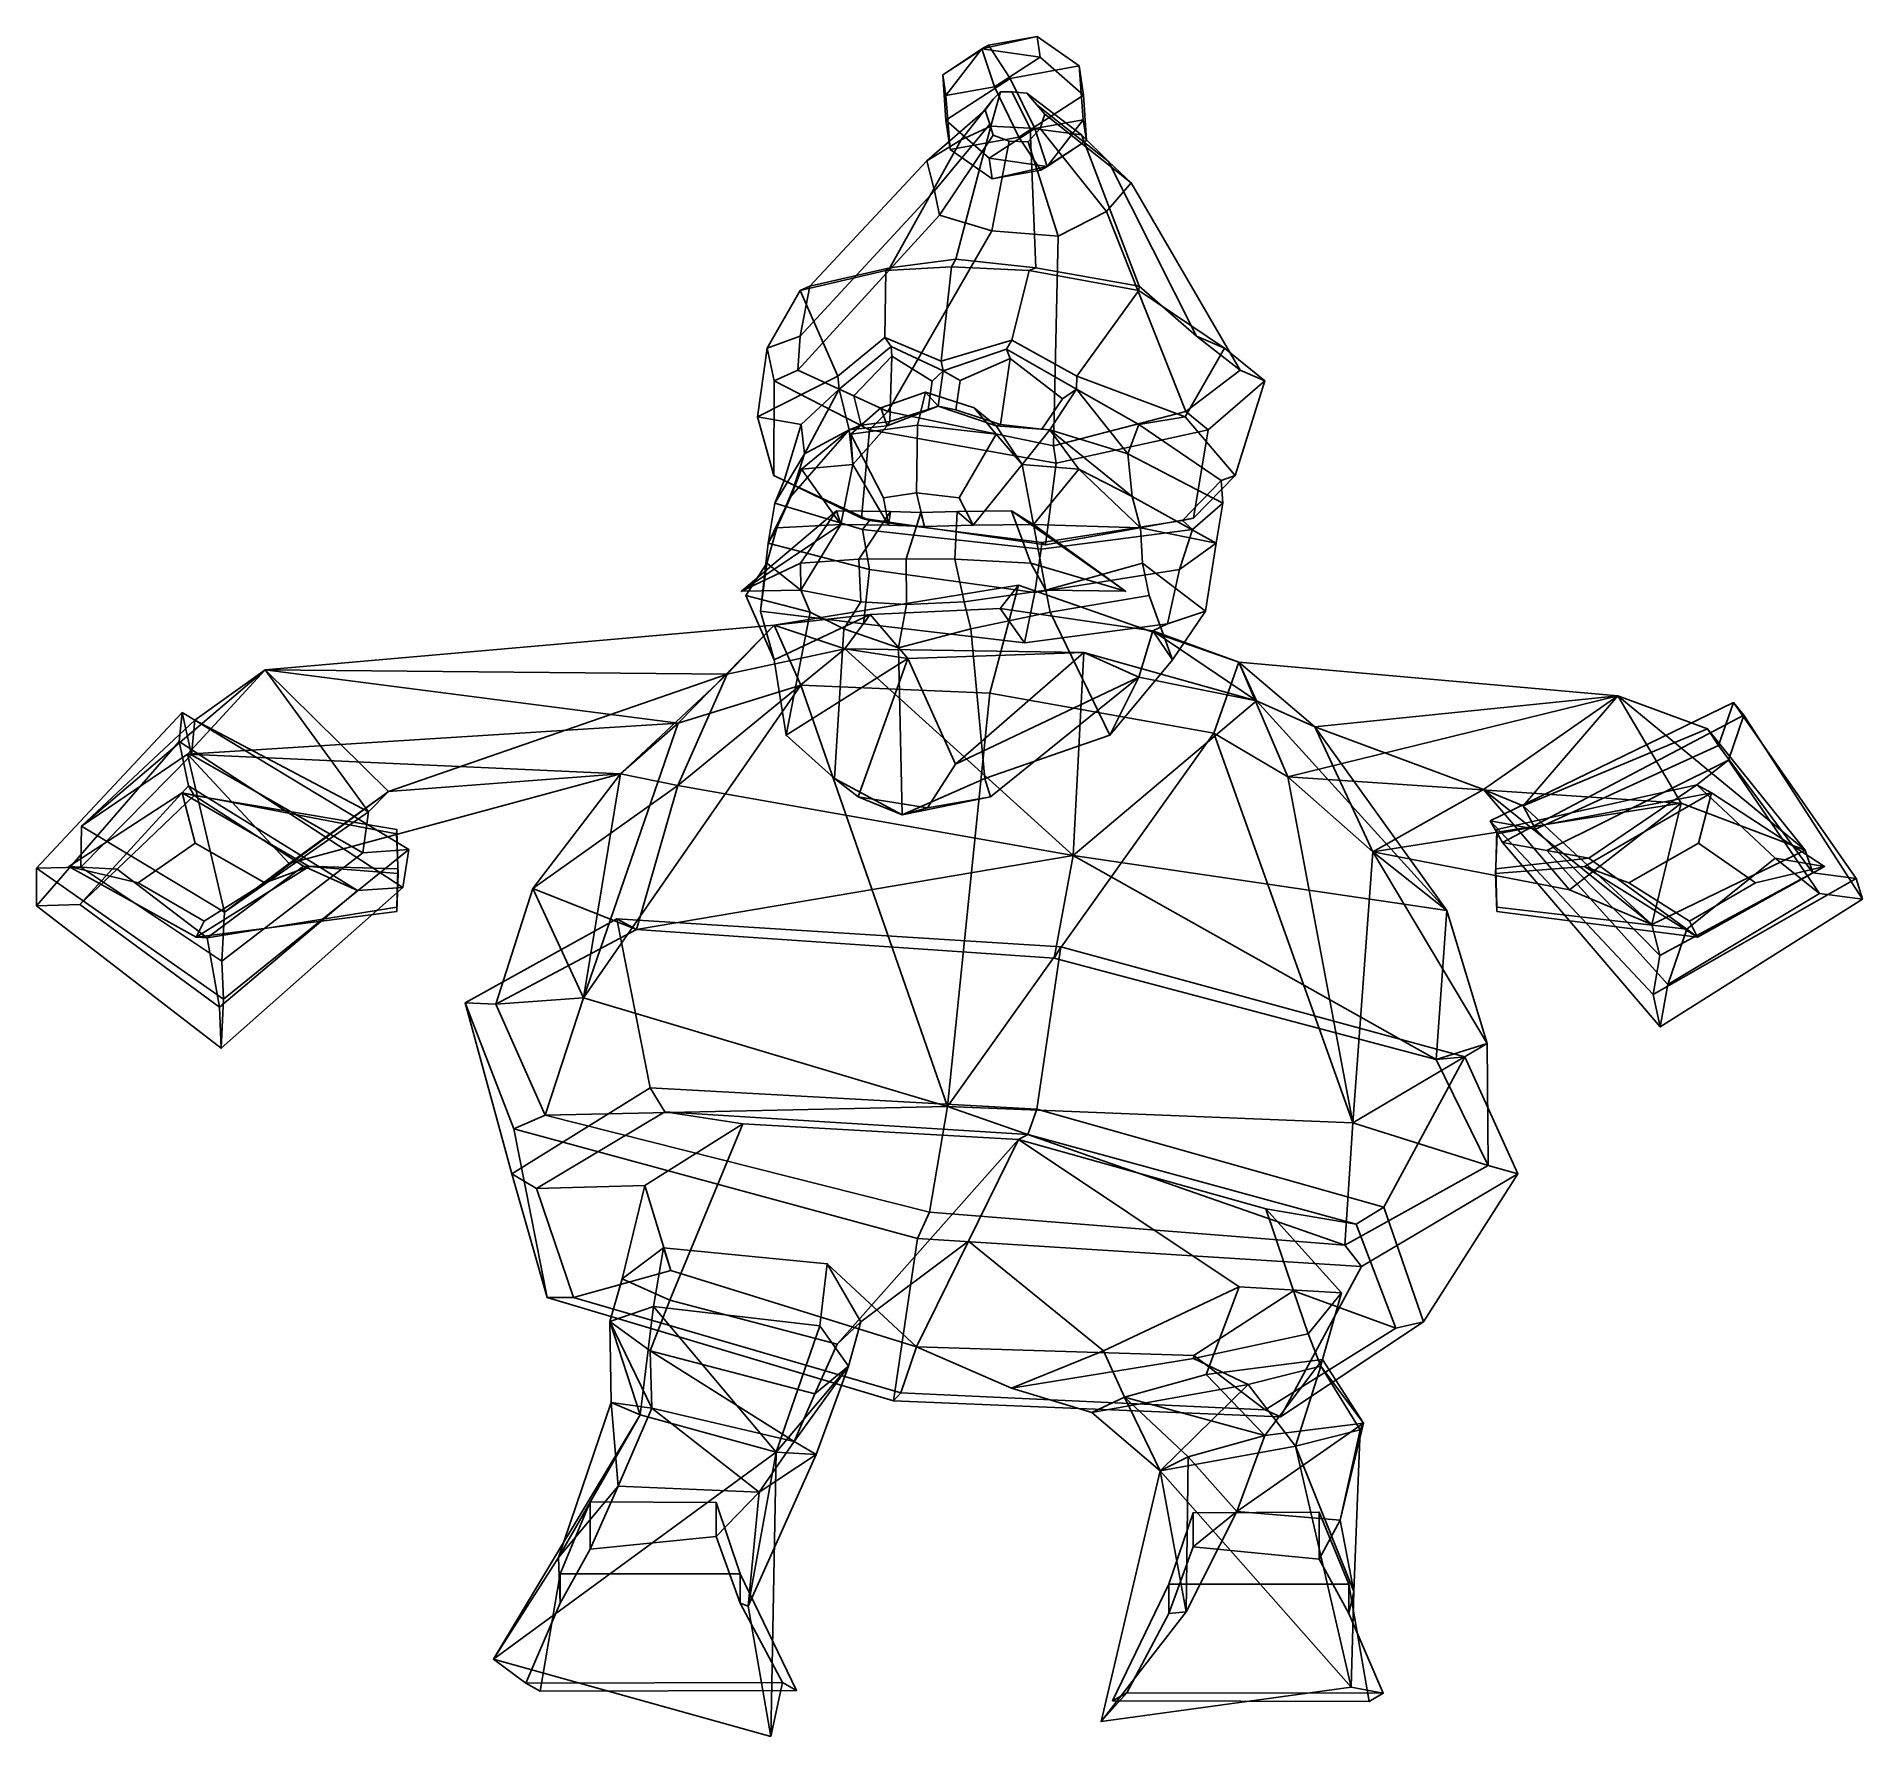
# Model space of a CAD drawing. Extents: x -246 to 247, y -165 to 294.
import ezdxf

# ---------------------------------------------------------------- set-up
doc = ezdxf.new("R2010")
doc.units = 0

msp = doc.modelspace()

# ---------------------------------------------------------------- linework, layer by layer
for p in [(-55.373653, 143.900757, 93.041885), (48.183823, 143.900757, 120.596436)]:
    msp.add_point(p)
for points in [[(9.488733, 290.291443, -33.429375), (11.242436, 291.227417, -49.882233), (-1.059914, 283.260742, -44.545975)], [(-1.059914, 283.260742, -44.545975), (11.242436, 291.227417, -49.882233), (17.13516, 282.297119, -61.428799), (-0.263017, 271.030579, -53.882263)], [(9.488733, 290.291443, -33.429375), (24.374277, 293.599091, -41.131363), (11.242436, 291.227417, -49.882233)], [(25.203732, 288.00415, -27.044352), (24.374277, 293.599091, -41.131363), (9.488733, 290.291443, -33.429375)], [(24.374277, 293.599091, -41.131363), (35.706356, 285.651215, -49.053276), (17.13516, 282.297119, -61.428799), (11.242436, 291.227417, -49.882233)], [(36.879379, 277.738708, -29.131155), (35.706356, 285.651215, -49.053276), (24.374277, 293.599091, -41.131363), (25.203732, 288.00415, -27.044352)], [(-0.230461, 277.665802, -30.458963), (9.488733, 290.291443, -33.429375), (-1.059914, 283.260742, -44.545975)], [(12.901345, 280.037476, -21.708155), (9.488733, 290.291443, -33.429375), (-0.230461, 277.665802, -30.458963)], [(12.901345, 280.037476, -21.708155), (25.203732, 288.00415, -27.044352), (9.488733, 290.291443, -33.429375)], [(19.481211, 266.472198, -21.58465), (36.879379, 277.738708, -29.131155), (25.203732, 288.00415, -27.044352), (12.901345, 280.037476, -21.708155)], [(0.910011, 263.118103, -33.960144), (-0.230461, 277.665802, -30.458963), (-1.059914, 283.260742, -44.545975), (-0.263017, 271.030579, -53.882263)], [(11.412676, 260.765137, -55.969006), (-0.263017, 271.030579, -53.882263), (17.13516, 282.297119, -61.428799), (23.715027, 268.731812, -61.305264)], [(36.846867, 271.103485, -52.554394), (23.715027, 268.731812, -61.305264), (17.13516, 282.297119, -61.428799), (35.706356, 285.651215, -49.053276)], [(36.879379, 277.738708, -29.131155), (37.676315, 265.508545, -38.467384), (36.846867, 271.103485, -52.554394), (35.706356, 285.651215, -49.053276)], [(12.54805, 276.663452, -29.748035), (10.357633, 273.718323, -31.031528), (-5.427906, 260.049744, 17.986834), (3.867002, 265.697601, 25.313313)], [(19.481211, 266.472198, -21.58465), (12.901345, 280.037476, -21.708155), (-0.230461, 277.665802, -30.458963), (0.910011, 263.118103, -33.960144)], [(14.523403, 278.665527, -28.905409), (12.54805, 276.663452, -29.748035), (3.867002, 265.697601, 25.313313), (11.874076, 269.427338, 30.135561)], [(14.523403, 278.665527, -28.905409), (11.874076, 269.427338, 30.135561), (22.531794, 268.831757, 29.263174), (17.585625, 278.71106, -29.071726)], [(17.585625, 278.71106, -29.071726), (22.531794, 268.831757, 29.263174), (36.368599, 267.068115, 26.831854), (21.638391, 278.30365, -29.517054)], [(19.481211, 266.472198, -21.58465), (25.373936, 257.541901, -33.131184), (37.676315, 265.508545, -38.467384), (36.879379, 277.738708, -29.131155)], [(21.638391, 278.30365, -29.517054), (36.368599, 267.068115, 26.831854), (43.642792, 259.871552, 17.332489), (24.257172, 275.135956, -31.203341)], [(10.357633, 273.718323, -31.031528), (11.574681, 269.980865, -32.906002), (-3.347291, 251.981079, 7.388399), (-5.427906, 260.049744, 17.986834)], [(0.910011, 263.118103, -33.960144), (-0.263017, 271.030579, -53.882263), (11.412676, 260.765137, -55.969006), (12.242128, 255.170212, -41.881992)], [(27.127636, 258.477844, -49.583988), (23.715027, 268.731812, -61.305264), (36.846867, 271.103485, -52.554394)], [(24.257172, 275.135956, -31.203341), (43.642792, 259.871552, 17.332489), (49.793224, 254.113968, 9.729734), (26.445908, 272.611786, -32.553326)], [(26.445908, 272.611786, -32.553326), (49.793224, 254.113968, 9.729734), (43.091194, 246.350861, -0.392722), (25.153917, 268.749512, -34.333637)], [(37.676315, 265.508545, -38.467384), (27.127636, 258.477844, -49.583988), (36.846867, 271.103485, -52.554394)], [(2.464035, 233.471176, 82.43029), (11.874076, 269.427338, 30.135561), (3.867002, 265.697601, 25.313313), (-15.379179, 231.161682, 70.198868)], [(11.574681, 269.980865, -32.906002), (12.48009, 266.935059, -34.428276), (-1.95173, 245.425079, -1.220586), (-3.347291, 251.981079, 7.388399)], [(12.48009, 266.935059, -34.428276), (16.796679, 265.352509, -35.45562), (12.126672, 241.151352, -6.945466), (-1.95173, 245.425079, -1.220586)], [(19.481211, 266.472198, -21.58465), (0.910011, 263.118103, -33.960144), (12.242128, 255.170212, -41.881992), (25.373936, 257.541901, -33.131184)], [(2.464035, 233.471176, 82.43029), (24.026455, 231.161682, 80.683907), (22.531794, 268.831757, 29.263174), (11.874076, 269.427338, 30.135561)], [(27.127636, 258.477844, -49.583988), (11.412676, 260.765137, -55.969006), (23.715027, 268.731812, -61.305264)], [(25.153917, 268.749512, -34.333637), (43.091194, 246.350861, -0.392722), (30.093634, 239.696579, -9.007212), (21.994122, 265.21698, -35.840405)], [(51.918953, 226.196289, 75.470978), (36.368599, 267.068115, 26.831854), (22.531794, 268.831757, 29.263174), (24.026455, 231.161682, 80.683907)], [(67.375473, 212.723572, 53.606361), (43.642792, 259.871552, 17.332489), (36.368599, 267.068115, 26.831854), (51.918953, 226.196289, 75.470978)], [(-36.992611, 226.19632, 51.813404), (-15.379179, 231.161682, 70.198868), (3.867002, 265.697601, 25.313313), (-5.427906, 260.049744, 17.986834)], [(16.796679, 265.352509, -35.45562), (21.994122, 265.21698, -35.840405), (30.093634, 239.696579, -9.007212), (12.126672, 241.151352, -6.945466)], [(25.373936, 257.541901, -33.131184), (27.127636, 258.477844, -49.583988), (37.676315, 265.508545, -38.467384)], [(-39.539085, 212.723572, 25.158564), (-36.992611, 226.19632, 51.813404), (-5.427906, 260.049744, 17.986834), (-3.347291, 251.981079, 7.388399)], [(12.242128, 255.170212, -41.881992), (11.412676, 260.765137, -55.969006), (27.127636, 258.477844, -49.583988)], [(25.373936, 257.541901, -33.131184), (12.242128, 255.170212, -41.881992), (27.127636, 258.477844, -49.583988)], [(79.194336, 203.515701, 34.311333), (49.793224, 254.113968, 9.729734), (43.642792, 259.871552, 17.332489), (67.375473, 212.723572, 53.606361)], [(-40.205948, 203.515701, 2.541332), (-39.539085, 212.723572, 25.158564), (-3.347291, 251.981079, 7.388399), (-1.95173, 245.425079, -1.220586)], [(64.490845, 192.416779, 11.082755), (43.091194, 246.350861, -0.392722), (49.793224, 254.113968, 9.729734), (79.194336, 203.515701, 34.311333)], [(-15.902767, 192.416809, -10.308359), (-40.205948, 203.515701, 2.541332), (-1.95173, 245.425079, -1.220586), (12.126672, 241.151352, -6.945466)], [(28.759842, 183.163025, -16.396494), (30.093634, 239.696579, -9.007212), (43.091194, 246.350861, -0.392722), (64.490845, 192.416779, 11.082755)], [(28.759842, 183.163025, -16.396494), (-15.902767, 192.416809, -10.308359), (12.126672, 241.151352, -6.945466), (30.093634, 239.696579, -9.007212)], [(1.298209, 231.43306, 86.811775), (2.464035, 233.471176, 82.43029), (-15.379179, 231.161682, 70.198868), (-16.408815, 230.452652, 75.625885)], [(1.298209, 231.43306, 86.811775), (22.222847, 230.452652, 85.904991), (24.026455, 231.161682, 80.683907), (2.464035, 233.471176, 82.43029)], [(-16.408815, 230.452652, 75.625885), (-15.379179, 231.161682, 70.198868), (-36.992611, 226.19632, 51.813404), (-39.603798, 225.027359, 56.648884)], [(-16.749809, 212.394241, 86.351173), (-16.408815, 230.452652, 75.625885), (-39.603798, 225.027359, 56.648884), (-29.433424, 201.945709, 74.152496)], [(-1.486589, 206.02269, 97.277794), (1.298209, 231.43306, 86.811775), (-16.408815, 230.452652, 75.625885), (-16.749809, 212.394241, 86.351173)], [(-1.486589, 206.02269, 97.277794), (17.51144, 211.687515, 95.785706), (22.222847, 230.452652, 85.904991), (1.298209, 231.43306, 86.811775)], [(17.51144, 211.687515, 95.785706), (35.125656, 201.945709, 91.330368), (51.781738, 225.027359, 80.964729), (22.222847, 230.452652, 85.904991)], [(22.222847, 230.452652, 85.904991), (51.781738, 225.027359, 80.964729), (51.918953, 226.196289, 75.470978), (24.026455, 231.161682, 80.683907)], [(-29.433424, 201.945709, 74.152496), (-39.603798, 225.027359, 56.648884), (-48.468525, 209.445374, 25.465231), (-51.069141, 190.991974, 51.455521)], [(-39.603798, 225.027359, 56.648884), (-36.992611, 226.19632, 51.813404), (-39.539085, 212.723572, 25.158564), (-48.468525, 209.445374, 25.465231)], [(35.125656, 201.945709, 91.330368), (64.311928, 190.991974, 82.15609), (74.971718, 209.445343, 58.310184), (51.781738, 225.027359, 80.964729)], [(51.781738, 225.027359, 80.964729), (74.971718, 209.445343, 58.310184), (67.375473, 212.723572, 53.606361), (51.918953, 226.196289, 75.470978)], [(-48.468525, 209.445374, 25.465231), (-39.539085, 212.723572, 25.158564), (-40.205948, 203.515701, 2.541332), (-46.580406, 200.646515, 0.234843)], [(-16.749809, 212.394241, 86.351173), (-29.433424, 201.945709, 74.152496), (-29.015594, 198.424332, 73.755058), (-15.036017, 209.934143, 86.195984)], [(-1.486589, 206.02269, 97.277794), (-16.749809, 212.394241, 86.351173), (-15.036017, 209.934143, 86.195984), (-0.93912, 203.340393, 95.220261)], [(74.971718, 209.445343, 58.310184), (85.872131, 200.646484, 35.477787), (79.194336, 203.515701, 34.311333), (67.375473, 212.723572, 53.606361)], [(-51.069141, 190.991974, 51.455521), (-48.468525, 209.445374, 25.465231), (-46.580406, 200.646515, 0.234843), (-46.647457, 175.084595, 16.512077)], [(-14.833241, 207.361115, 84.39669), (-15.036017, 209.934143, 86.195984), (-29.015594, 198.424332, 73.755058), (-25.122444, 196.617691, 75.234535)], [(-15.396914, 189.662674, 90.11882), (-14.833241, 207.361115, 84.39669), (-25.122444, 196.617691, 75.234535), (-23.102127, 188.707001, 82.655762)], [(-3.958167, 200.600006, 92.201439), (-14.833241, 207.361115, 84.39669), (-15.396914, 189.662674, 90.11882), (-5.059076, 192.91423, 96.338943)], [(-14.833241, 207.361115, 84.39669), (-3.958167, 200.600006, 92.201439), (-0.93912, 203.340393, 95.220261), (-15.036017, 209.934143, 86.195984)], [(-1.486589, 206.02269, 97.277794), (-0.93912, 203.340393, 95.220261), (16.101395, 209.227402, 94.799324), (17.51144, 211.687515, 95.785706)], [(17.127075, 206.682648, 92.975563), (16.101395, 209.227402, 94.799324), (-0.93912, 203.340393, 95.220261), (3.599461, 200.767197, 94.343971)], [(17.51144, 211.687515, 95.785706), (16.101395, 209.227402, 94.799324), (34.960594, 198.424332, 90.777832), (35.125656, 201.945709, 91.330368)], [(17.127075, 206.682648, 92.975563), (31.237896, 195.850281, 87.703773), (34.960594, 198.424332, 90.777832), (16.101395, 209.227402, 94.799324)], [(64.311928, 190.991974, 82.15609), (77.84095, 175.084595, 49.635925), (85.872131, 200.646484, 35.477787), (74.971718, 209.445343, 58.310184)], [(-46.580406, 200.646515, 0.234843), (-40.205948, 203.515701, 2.541332), (-15.902767, 192.416809, -10.308359), (-20.875126, 187.471146, -13.774316)], [(-5.059076, 192.91423, 96.338943), (-2.302519, 193.813766, 100.344284), (-0.93912, 203.340393, 95.220261), (-3.958167, 200.600006, 92.201439)], [(2.41186, 192.811371, 98.807297), (3.599461, 200.767197, 94.343971), (-0.93912, 203.340393, 95.220261), (-2.302519, 193.813766, 100.344284)], [(3.599461, 200.767197, 94.343971), (2.41186, 192.811371, 98.807297), (14.470349, 188.907196, 97.683014), (17.127075, 206.682648, 92.975563)], [(14.470349, 188.907196, 97.683014), (25.636467, 187.589294, 94.033699), (31.237896, 195.850281, 87.703773), (17.127075, 206.682648, 92.975563)], [(85.872131, 200.646484, 35.477787), (70.528175, 187.471146, 10.546254), (64.490845, 192.416779, 11.082755), (79.194336, 203.515701, 34.311333)], [(-39.34177, 188.844986, 56.127876), (-29.015594, 198.424332, 73.755058), (-29.433424, 201.945709, 74.152496), (-51.069141, 190.991974, 51.455521)], [(-46.647457, 175.084595, 16.512077), (-46.580406, 200.646515, 0.234843), (-20.875126, 187.471146, -13.774316), (-23.04421, 163.579071, -2.03475)], [(-38.370682, 181.0065, 60.383041), (-29.015594, 198.424332, 73.755058), (-39.34177, 188.844986, 56.127876)], [(-26.354141, 187.444717, 83.508049), (-29.015594, 198.424332, 73.755058), (-38.370682, 181.0065, 60.383041)], [(-23.102127, 188.707001, 82.655762), (-25.122444, 196.617691, 75.234535), (-29.015594, 198.424332, 73.755058), (-26.354141, 187.444717, 83.508049)], [(-7.897873, 188.708893, 122.40847), (-5.723688, 197.613083, 114.237289), (-17.762857, 193.382446, 108.904221), (-25.942303, 186.303619, 111.290123)], [(-5.723688, 197.613083, 114.237289), (-2.302519, 193.813766, 100.344284), (-16.118917, 188.51329, 92.964111), (-17.762857, 193.382446, 108.904221)], [(-7.897873, 188.708893, 122.40847), (13.285981, 186.303619, 121.727982), (7.373881, 193.382446, 115.592598), (-5.723688, 197.613083, 114.237289)], [(-5.723688, 197.613083, 114.237289), (7.373881, 193.382446, 115.592598), (13.354625, 188.51329, 100.806427), (-2.302519, 193.813766, 100.344284)], [(25.636467, 187.589294, 94.033699), (27.804092, 187.444717, 97.918457), (34.960594, 198.424332, 90.777832), (31.237896, 195.850281, 87.703773)], [(27.804092, 187.444717, 97.918457), (48.855888, 181.0065, 83.59227), (34.960594, 198.424332, 90.777832)], [(51.813274, 188.844986, 80.382393), (64.311928, 190.991974, 82.15609), (35.125656, 201.945709, 91.330368), (34.960594, 198.424332, 90.777832)], [(48.855888, 181.0065, 83.59227), (51.813274, 188.844986, 80.382393), (34.960594, 198.424332, 90.777832)], [(77.84095, 175.084595, 49.635925), (66.576172, 163.579041, 21.81142), (70.528175, 187.471146, 10.546254), (85.872131, 200.646484, 35.477787)], [(-25.942303, 186.303619, 111.290123), (-17.762857, 193.382446, 108.904221), (-16.118917, 188.51329, 92.964111), (-25.390581, 178.053085, 95.121536)], [(-20.875126, 187.471146, -13.774316), (-15.902767, 192.416809, -10.308359), (28.759842, 183.163025, -16.396494), (29.526154, 178.412949, -19.276506)], [(-15.396914, 189.662674, 90.11882), (-16.118917, 188.51329, 92.964111), (-2.302519, 193.813766, 100.344284), (-5.059076, 192.91423, 96.338943)], [(14.470349, 188.907196, 97.683014), (2.41186, 192.811371, 98.807297), (-2.302519, 193.813766, 100.344284), (13.354625, 188.51329, 100.806427)], [(13.285981, 186.303619, 121.727982), (20.328066, 178.053085, 107.286346), (13.354625, 188.51329, 100.806427), (7.373881, 193.382446, 115.592598)], [(70.528175, 187.471146, 10.546254), (29.526154, 178.412949, -19.276506), (28.759842, 183.163025, -16.396494), (64.490845, 192.416779, 11.082755)], [(-51.069141, 190.991974, 51.455521), (-46.647457, 175.084595, 16.512077), (-43.859291, 173.754837, 19.278595), (-39.34177, 188.844986, 56.127876)], [(-39.34177, 188.844986, 56.127876), (-43.859291, 173.754837, 19.278595), (-46.37886, 167.685822, 22.719702), (-38.370682, 181.0065, 60.383041)], [(-42.047855, 169.488907, 64.418747), (-26.354141, 187.444717, 83.508049), (-38.370682, 181.0065, 60.383041)], [(-39.227242, 176.862, 88.49437), (-26.354141, 187.444717, 83.508049), (-42.047855, 169.488907, 64.418747)], [(-39.227242, 176.862, 88.49437), (-25.390581, 178.053085, 95.121536), (-26.354141, 187.444717, 83.508049)], [(-15.396914, 189.662674, 90.11882), (-23.102127, 188.707001, 82.655762), (-26.354141, 187.444717, 83.508049), (-16.118917, 188.51329, 92.964111)], [(-25.390581, 178.053085, 95.121536), (-16.118917, 188.51329, 92.964111), (-26.354141, 187.444717, 83.508049)], [(-8.214856, 170.450745, 123.59977), (-7.897873, 188.708893, 122.40847), (-25.942303, 186.303619, 111.290123), (-17.10688, 169.085526, 115.847252)], [(-23.04421, 163.579071, -2.03475), (-20.875126, 187.471146, -13.774316), (29.526154, 178.412949, -19.276506), (26.603975, 156.443283, -8.294184)], [(-8.214856, 170.450745, 123.59977), (3.354136, 169.085526, 121.291512), (13.285981, 186.303619, 121.727982), (-7.897873, 188.708893, 122.40847)], [(14.470349, 188.907196, 97.683014), (13.354625, 188.51329, 100.806427), (27.804092, 187.444717, 97.918457), (25.636467, 187.589294, 94.033699)], [(20.328066, 178.053085, 107.286346), (27.804092, 187.444717, 97.918457), (13.354625, 188.51329, 100.806427)], [(35.628571, 176.862, 108.411995), (27.804092, 187.444717, 97.918457), (20.328066, 178.053085, 107.286346)], [(66.576172, 163.579041, 21.81142), (26.603975, 156.443283, -8.294184), (29.526154, 178.412949, -19.276506), (70.528175, 187.471146, 10.546254)], [(35.628571, 176.862, 108.411995), (50.041176, 169.488907, 88.921768), (27.804092, 187.444717, 97.918457)], [(50.041176, 169.488907, 88.921768), (48.855888, 181.0065, 83.59227), (27.804092, 187.444717, 97.918457)], [(51.813274, 188.844986, 80.382393), (48.855888, 181.0065, 83.59227), (74.522827, 167.685822, 54.889194), (74.046585, 173.754807, 50.650963)], [(64.311928, 190.991974, 82.15609), (51.813274, 188.844986, 80.382393), (74.046585, 173.754807, 50.650963), (77.84095, 175.084595, 49.635925)], [(-17.10688, 169.085526, 115.847252), (-25.942303, 186.303619, 111.290123), (-25.390581, 178.053085, 95.121536), (-15.707724, 161.698257, 104.778862)], [(3.354136, 169.085526, 121.291512), (7.126174, 161.698257, 110.8545), (20.328066, 178.053085, 107.286346), (13.285981, 186.303619, 121.727982)], [(-38.370682, 181.0065, 60.383041), (-46.37886, 167.685822, 22.719702), (-48.229351, 156.896835, 29.587061), (-42.047855, 169.488907, 64.418747)], [(-28.561922, 161.935654, 94.477875), (-25.390581, 178.053085, 95.121536), (-39.227242, 176.862, 88.49437)], [(-15.707724, 161.698257, 104.778862), (-25.390581, 178.053085, 95.121536), (-28.561922, 161.935654, 94.477875)], [(7.126174, 161.698257, 110.8545), (23.399927, 161.935654, 108.303871), (20.328066, 178.053085, 107.286346)], [(23.399927, 161.935654, 108.303871), (35.628571, 176.862, 108.411995), (20.328066, 178.053085, 107.286346)], [(48.855888, 181.0065, 83.59227), (50.041176, 169.488907, 88.921768), (72.715721, 156.896835, 61.768097), (74.522827, 167.685822, 54.889194)], [(-46.647457, 175.084595, 16.512077), (-23.04421, 163.579071, -2.03475), (-20.831615, 162.963928, 0.012268), (-43.859291, 173.754837, 19.278595)], [(-46.37886, 167.685822, 22.719702), (-43.859291, 173.754837, 19.278595), (-20.831615, 162.963928, 0.012268), (-22.772303, 160.530411, -1.959683)], [(-45.896523, 160.959732, 66.597397), (-39.227242, 176.862, 88.49437), (-42.047855, 169.488907, 64.418747)], [(-28.561922, 161.935654, 94.477875), (-39.227242, 176.862, 88.49437), (-45.896523, 160.959732, 66.597397)], [(23.399927, 161.935654, 108.303871), (52.29818, 160.959732, 92.725021), (35.628571, 176.862, 108.411995)], [(52.29818, 160.959732, 92.725021), (50.041176, 169.488907, 88.921768), (35.628571, 176.862, 108.411995)], [(77.84095, 175.084595, 49.635925), (74.046585, 173.754807, 50.650963), (63.63884, 162.963928, 22.488148), (66.576172, 163.579041, 21.81142)], [(74.522827, 167.685822, 54.889194), (66.302902, 160.530396, 21.741426), (63.63884, 162.963928, 22.488148), (74.046585, 173.754807, 50.650963)], [(-42.047855, 169.488907, 64.418747), (-48.229351, 156.896835, 29.587061), (-45.896523, 160.959732, 66.597397)], [(-48.229351, 156.896835, 29.587061), (-46.37886, 167.685822, 22.719702), (-22.772303, 160.530411, -1.959683), (-20.819963, 149.775833, 1.701144)], [(-8.214856, 170.450745, 123.59977), (-17.10688, 169.085526, 115.847252), (-15.707724, 161.698257, 104.778862), (-6.020934, 161.320435, 114.319084)], [(-8.214856, 170.450745, 123.59977), (-6.020934, 161.320435, 114.319084), (7.126174, 161.698257, 110.8545), (3.354136, 169.085526, 121.291512)], [(50.041176, 169.488907, 88.921768), (52.29818, 160.959732, 92.725021), (72.715721, 156.896835, 61.768097)], [(72.715721, 156.896835, 61.768097), (62.789394, 149.775833, 23.947903), (66.302902, 160.530396, 21.741426), (74.522827, 167.685822, 54.889194)], [(-39.495613, 151.480621, 115.089958), (-29.791348, 165.568573, 108.579651), (-55.373653, 143.900757, 93.041885)], [(-29.791348, 165.568573, 108.579651), (-28.561922, 161.935654, 94.477875), (-55.373653, 143.900757, 93.041885)], [(-15.211959, 165.379822, 112.678337), (-29.791348, 165.568573, 108.579651), (-39.495613, 151.480621, 115.089958), (-23.708868, 152.581635, 128.74057)], [(-29.791348, 165.568573, 108.579651), (-15.211959, 165.379822, 112.678337), (-15.707724, 161.698257, 104.778862), (-28.561922, 161.935654, 94.477875)], [(-23.708868, 152.581635, 128.74057), (-10.962204, 152.641678, 132.889709), (-7.036006, 165.099533, 118.133995), (-15.211959, 165.379822, 112.678337)], [(-23.04421, 163.579071, -2.03475), (26.603975, 156.443283, -8.294184), (25.637537, 157.046906, -4.662042), (-20.831615, 162.963928, 0.012268)], [(-22.772303, 160.530411, -1.959683), (-20.831615, 162.963928, 0.012268), (25.637537, 157.046906, -4.662042), (25.469488, 155.213898, -4.030464)], [(-7.036006, 165.099533, 118.133995), (-6.020934, 161.320435, 114.319084), (-15.707724, 161.698257, 104.778862), (-15.211959, 165.379822, 112.678337)], [(2.160919, 152.581635, 135.624008), (2.770129, 165.379822, 117.463005), (-7.036006, 165.099533, 118.133995), (-10.962204, 152.641678, 132.889709)], [(-7.036006, 165.099533, 118.133995), (2.770129, 165.379822, 117.463005), (7.126174, 161.698257, 110.8545), (-6.020934, 161.320435, 114.319084)], [(2.770129, 165.379822, 117.463005), (2.160919, 152.581635, 135.624008), (22.644123, 151.480621, 131.624084), (17.458555, 165.568573, 121.151894)], [(17.458555, 165.568573, 121.151894), (23.399927, 161.935654, 108.303871), (7.126174, 161.698257, 110.8545), (2.770129, 165.379822, 117.463005)], [(22.644123, 151.480621, 131.624084), (48.183823, 143.900757, 120.596436), (17.458555, 165.568573, 121.151894)], [(17.458555, 165.568573, 121.151894), (48.183823, 143.900757, 120.596436), (23.399927, 161.935654, 108.303871)], [(66.302902, 160.530396, 21.741426), (25.469488, 155.213898, -4.030464), (25.637537, 157.046906, -4.662042), (63.63884, 162.963928, 22.488148)], [(66.576172, 163.579041, 21.81142), (63.63884, 162.963928, 22.488148), (25.637537, 157.046906, -4.662042), (26.603975, 156.443283, -8.294184)], [(-55.373653, 143.900757, 93.041885), (-28.561922, 161.935654, 94.477875), (-39.428295, 144.154968, 106.835037)], [(-48.609985, 151.455643, 70.361153), (-45.896523, 160.959732, 66.597397), (-48.229351, 156.896835, 29.587061), (-50.241714, 138.506271, 38.898525)], [(-48.609985, 151.455643, 70.361153), (-39.428295, 144.154968, 106.835037), (-28.561922, 161.935654, 94.477875), (-45.896523, 160.959732, 66.597397)], [(-20.819963, 149.775833, 1.701144), (-22.772303, 160.530411, -1.959683), (25.469488, 155.213898, -4.030464), (23.751001, 143.577148, 2.428065)], [(52.782333, 151.455643, 97.3396), (52.29818, 160.959732, 92.725021), (23.399927, 161.935654, 108.303871), (26.688189, 144.154968, 124.427299)], [(48.183823, 143.900757, 120.596436), (26.688189, 144.154968, 124.427299), (23.399927, 161.935654, 108.303871)], [(62.789394, 149.775833, 23.947903), (23.751001, 143.577148, 2.428065), (25.469488, 155.213898, -4.030464), (66.302902, 160.530396, 21.741426)], [(52.782333, 151.455643, 97.3396), (69.834419, 138.506271, 70.848351), (72.715721, 156.896835, 61.768097), (52.29818, 160.959732, 92.725021)], [(-50.241714, 138.506271, 38.898525), (-48.229351, 156.896835, 29.587061), (-20.819963, 149.775833, 1.701144), (-22.509218, 135.046112, 11.226212)], [(69.834419, 138.506271, 70.848351), (59.521553, 135.046112, 33.05294), (62.789394, 149.775833, 23.947903), (72.715721, 156.896835, 61.768097)], [(-39.428295, 144.154968, 106.835037), (-39.495613, 151.480621, 115.089958), (-55.373653, 143.900757, 93.041885)], [(-48.609985, 151.455643, 70.361153), (-54.200329, 142.706329, 76.452316), (-36.845512, 138.196548, 99.865677), (-39.428295, 144.154968, 106.835037)], [(-46.579216, 125.398247, 50.492161), (-54.200329, 142.706329, 76.452316), (-48.609985, 151.455643, 70.361153), (-50.241714, 138.506271, 38.898525)], [(-23.708868, 152.581635, 128.74057), (-39.495613, 151.480621, 115.089958), (-39.428295, 144.154968, 106.835037), (-23.178751, 140.992569, 122.734764)], [(-10.962204, 152.641678, 132.889709), (-23.708868, 152.581635, 128.74057), (-23.178751, 140.992569, 122.734764), (-10.883986, 140.301559, 132.595734)], [(-22.509218, 135.046112, 11.226212), (-20.819963, 149.775833, 1.701144), (23.751001, 143.577148, 2.428065), (20.959698, 129.926254, 12.918537)], [(-10.962204, 152.641678, 132.889709), (-10.883986, 140.301559, 132.595734), (4.685638, 140.992569, 130.148926), (2.160919, 152.581635, 135.624008)], [(2.160919, 152.581635, 135.624008), (4.685638, 140.992569, 130.148926), (26.688189, 144.154968, 124.427299), (22.644123, 151.480621, 131.624084)], [(59.521553, 135.046112, 33.05294), (20.959698, 129.926254, 12.918537), (23.751001, 143.577148, 2.428065), (62.789394, 149.775833, 23.947903)], [(26.688189, 144.154968, 124.427299), (48.183823, 143.900757, 120.596436), (22.644123, 151.480621, 131.624084)], [(52.782333, 151.455643, 97.3396), (26.688189, 144.154968, 124.427299), (27.91053, 138.196548, 117.095955), (54.606293, 142.706299, 105.403557)], [(60.894482, 125.398247, 79.088737), (69.834419, 138.506271, 70.848351), (52.782333, 151.455643, 97.3396), (54.606293, 142.706299, 105.403557)], [(19.396191, 145.529587, -34.352974), (11.613994, 116.379967, -76.931244), (-39.41206, 118.527008, -71.399902), (-46.563896, 134.768341, -25.793898)], [(19.396191, 145.529587, -34.352974), (-46.563896, 134.768341, -25.793898), (-20.675716, 137.621201, 12.156538), (14.442807, 139.216171, -5.86025)], [(-27.747854, 133.69606, 127.155319), (-23.178751, 140.992569, 122.734764), (-39.428295, 144.154968, 106.835037), (-36.845512, 138.196548, 99.865677)], [(6.453642, 133.69606, 136.255646), (27.91053, 138.196548, 117.095955), (26.688189, 144.154968, 124.427299), (4.685638, 140.992569, 130.148926)], [(19.396191, 145.529587, -34.352974), (78.827293, 124.737747, -32.840267), (72.10202, 105.564072, -79.276779), (11.613994, 116.379967, -76.931244)], [(14.442807, 139.216171, -5.86025), (55.579418, 133.232529, 16.870256), (78.827293, 124.737747, -32.840267), (19.396191, 145.529587, -34.352974)], [(-36.845512, 138.196548, 99.865677), (-54.200329, 142.706329, 76.452316), (-46.579216, 125.398247, 50.492161), (-43.385975, 105.020393, 78.87365)], [(-46.579216, 125.398247, 50.492161), (-50.241714, 138.506271, 38.898525), (-22.509218, 135.046112, 11.226212), (-20.675716, 137.621201, 12.156538)], [(-30.318764, 93.321976, 124.054771), (-27.747854, 133.69606, 127.155319), (-36.845512, 138.196548, 99.865677), (-43.385975, 105.020393, 78.87365)], [(-13.031687, 128.60907, 140.667389), (-10.883986, 140.301559, 132.595734), (-23.178751, 140.992569, 122.734764), (-27.747854, 133.69606, 127.155319)], [(-20.675716, 137.621201, 12.156538), (-22.509218, 135.046112, 11.226212), (20.959698, 129.926254, 12.918537), (14.442807, 139.216171, -5.86025)], [(-13.031687, 128.60907, 140.667389), (6.453642, 133.69606, 136.255646), (4.685638, 140.992569, 130.148926), (-10.883986, 140.301559, 132.595734)], [(10.225477, 93.321976, 134.842773), (44.01862, 105.020393, 102.130249), (27.91053, 138.196548, 117.095955), (6.453642, 133.69606, 136.255646)], [(55.579418, 133.232529, 16.870256), (14.442807, 139.216171, -5.86025), (20.959698, 129.926254, 12.918537), (59.521553, 135.046112, 33.05294)], [(27.91053, 138.196548, 117.095955), (44.01862, 105.020393, 102.130249), (60.894482, 125.398247, 79.088737), (54.606293, 142.706299, 105.403557)], [(60.894482, 125.398247, 79.088737), (55.579418, 133.232529, 16.870256), (59.521553, 135.046112, 33.05294), (69.834419, 138.506271, 70.848351)], [(-59.266983, 121.488464, 17.689802), (-46.563896, 134.768341, -25.793898), (-183.949112, 122.675743, 17.325459)], [(-72.480476, 108.242477, -51.932365), (-183.949112, 122.675743, 17.325459), (-46.563896, 134.768341, -25.793898)], [(-72.480476, 108.242477, -51.932365), (-46.563896, 134.768341, -25.793898), (-39.41206, 118.527008, -71.399902)], [(-59.266983, 121.488464, 17.689802), (-27.549711, 128.319641, 23.47368), (-46.563896, 134.768341, -25.793898)], [(-43.385975, 105.020393, 78.87365), (-46.579216, 125.398247, 50.492161), (-20.675716, 137.621201, 12.156538), (-10.543254, 125.702454, 40.461071)], [(-46.563896, 134.768341, -25.793898), (-27.549711, 128.319641, 23.47368), (-20.675716, 137.621201, 12.156538)], [(-12.070813, 83.495598, 137.056152), (-13.031687, 128.60907, 140.667389), (-27.747854, 133.69606, 127.155319), (-30.318764, 93.321976, 124.054771)], [(-27.549711, 128.319641, 23.47368), (-10.543254, 125.702454, 40.461071), (-20.675716, 137.621201, 12.156538)], [(-12.070813, 83.495598, 137.056152), (10.225477, 93.321976, 134.842773), (6.453642, 133.69606, 136.255646), (-13.031687, 128.60907, 140.667389)], [(44.01862, 105.020393, 102.130249), (51.800789, 120.703026, 45.830765), (55.579418, 133.232529, 16.870256), (60.894482, 125.398247, 79.088737)], [(83.557816, 114.315056, 14.963841), (55.579418, 133.232529, 16.870256), (51.800789, 120.703026, 45.830765)], [(78.827293, 124.737747, -32.840267), (55.579418, 133.232529, 16.870256), (83.557816, 114.315056, 14.963841)], [(34.1409, 72.601967, 95.392113), (-27.549711, 128.319641, 23.47368), (-72.597603, 91.440247, 71.724319)], [(-72.597603, 91.440247, 71.724319), (-27.549711, 128.319641, 23.47368), (-59.266983, 121.488464, 17.689802)], [(36.993256, 127.382523, 16.273121), (-10.543254, 125.702454, 40.461071), (-27.549711, 128.319641, 23.47368)], [(34.1409, 72.601967, 95.392113), (36.993256, 127.382523, 16.273121), (-27.549711, 128.319641, 23.47368)], [(-30.318764, 93.321976, 124.054771), (-43.385975, 105.020393, 78.87365), (-10.543254, 125.702454, 40.461071), (-23.926926, 88.387573, 109.725159)], [(-23.926926, 88.387573, 109.725159), (-10.543254, 125.702454, 40.461071), (2.321335, 97.208702, 82.96656), (-5.165877, 85.460968, 111.10553)], [(2.321335, 97.208702, 82.96656), (-10.543254, 125.702454, 40.461071), (36.993256, 127.382523, 16.273121)], [(2.321335, 97.208702, 82.96656), (36.993256, 127.382523, 16.273121), (51.800789, 120.703026, 45.830765)], [(34.1409, 72.601967, 95.392113), (83.557816, 114.315056, 14.963841), (36.993256, 127.382523, 16.273121)], [(36.993256, 127.382523, 16.273121), (83.557816, 114.315056, 14.963841), (51.800789, 120.703026, 45.830765)], [(92.049423, 93.790192, -59.257282), (72.10202, 105.564072, -79.276779), (78.827293, 124.737747, -32.840267)], [(99.284752, 107.250801, 12.221999), (78.827293, 124.737747, -32.840267), (83.557816, 114.315056, 14.963841)], [(99.284752, 107.250801, 12.221999), (181.062744, 115.644661, 15.526751), (78.827293, 124.737747, -32.840267)], [(92.049423, 93.790192, -59.257282), (78.827293, 124.737747, -32.840267), (181.062744, 115.644661, 15.526751)], [(-233.534164, 80.442467, 54.837982), (-202.943008, 109.089355, 66.19062), (-183.949112, 122.675743, 17.325459)], [(-233.534164, 80.442467, 54.837982), (-183.949112, 122.675743, 17.325459), (-204.874252, 99.916527, -13.71767)], [(-72.480476, 108.242477, -51.932365), (-204.874252, 99.916527, -13.71767), (-183.949112, 122.675743, 17.325459)], [(-156.065765, 84.321175, 58.08107), (-183.949112, 122.675743, 17.325459), (-202.943008, 109.089355, 66.19062)], [(-59.266983, 121.488464, 17.689802), (-183.949112, 122.675743, 17.325459), (-150.701996, 89.829376, 41.595055)], [(-156.065765, 84.321175, 58.08107), (-150.701996, 89.829376, 41.595055), (-183.949112, 122.675743, 17.325459)], [(-88.083969, 94.626137, -16.749765), (-59.266983, 121.488464, 17.689802), (-150.701996, 89.829376, 41.595055)], [(-98.003471, 34.182751, -72.679703), (-39.41206, 118.527008, -71.399902), (0.151376, 4.847528, -115.220268)], [(-98.003471, 34.182751, -72.679703), (-72.480476, 108.242477, -51.932365), (-39.41206, 118.527008, -71.399902)], [(-72.597603, 91.440247, 71.724319), (-59.266983, 121.488464, 17.689802), (-88.083969, 94.626137, -16.749765)], [(0.151376, 4.847528, -115.220268), (-39.41206, 118.527008, -71.399902), (11.613994, 116.379967, -76.931244)], [(11.800315, 88.387573, 119.231453), (-5.165877, 85.460968, 111.10553), (2.321335, 97.208702, 82.96656), (51.800789, 120.703026, 45.830765)], [(10.225477, 93.321976, 134.842773), (11.800315, 88.387573, 119.231453), (51.800789, 120.703026, 45.830765), (44.01862, 105.020393, 102.130249)], [(0.151376, 4.847528, -115.220268), (11.613994, 116.379967, -76.931244), (72.10202, 105.564072, -79.276779)], [(34.1409, 72.601967, 95.392113), (134.940842, 57.693859, 51.21846), (83.557816, 114.315056, 14.963841)], [(134.940842, 57.693859, 51.21846), (99.284752, 107.250801, 12.221999), (83.557816, 114.315056, 14.963841)], [(92.049423, 93.790192, -59.257282), (181.062744, 115.644661, 15.526751), (198.176163, 86.684364, -11.309868)], [(99.284752, 107.250801, 12.221999), (144.863724, 90.347351, 45.537708), (181.062744, 115.644661, 15.526751)], [(155.509415, 85.937904, 62.767063), (181.062744, 115.644661, 15.526751), (144.863724, 90.347351, 45.537708)], [(146.667465, 81.896141, 100.521858), (149.951538, 76.063263, 133.888535), (215.074783, 110.404816, 135.115967), (212.316147, 113.809471, 102.061417)], [(146.667465, 81.896141, 100.521858), (212.316147, 113.809471, 102.061417), (208.279831, 102.274055, 100.068977), (158.869507, 79.657974, 99.188438)], [(155.509415, 85.937904, 62.767063), (205.317001, 106.708366, 63.252754), (181.062744, 115.644661, 15.526751)], [(231.637161, 73.960526, 54.841671), (198.176163, 86.684364, -11.309868), (181.062744, 115.644661, 15.526751)], [(231.637161, 73.960526, 54.841671), (181.062744, 115.644661, 15.526751), (205.317001, 106.708366, 63.252754)], [(245.424667, 66.358398, 90.240593), (233.685562, 67.886971, 91.399597), (208.279831, 102.274055, 100.068977), (212.316147, 113.809471, 102.061417)], [(247.12114, 60.775322, 123.772545), (245.424667, 66.358398, 90.240593), (212.316147, 113.809471, 102.061417), (215.074783, 110.404816, 135.115967)], [(-245.661148, 58.994396, 121.933464), (-207.173874, 103.306091, 138.426117), (-206.333893, 111.137329, 106.176987), (-245.647766, 69.12941, 89.658463)], [(-245.647766, 69.12941, 89.658463), (-206.333893, 111.137329, 106.176987), (-203.846359, 99.725983, 101.996117), (-233.744308, 69.423615, 90.044708)], [(-233.744308, 69.423615, 90.044708), (-203.846359, 99.725983, 101.996117), (-202.943008, 109.089355, 66.19062), (-233.534164, 80.442467, 54.837982)], [(-145.151382, 74.16111, 93.865585), (-206.333893, 111.137329, 106.176987), (-207.173874, 103.306091, 138.426117), (-146.780304, 63.945187, 126.072952)], [(-145.151382, 74.16111, 93.865585), (-157.610703, 73.235512, 93.231918), (-203.846359, 99.725983, 101.996117), (-206.333893, 111.137329, 106.176987)], [(-202.943008, 109.089355, 66.19062), (-203.846359, 99.725983, 101.996117), (-157.610703, 73.235512, 93.231918), (-156.065765, 84.321175, 58.08107)], [(149.951538, 76.063263, 133.888535), (161.950485, 73.899605, 132.584671), (210.93161, 98.305313, 133.019501), (215.074783, 110.404816, 135.115967)], [(247.12114, 60.775322, 123.772545), (215.074783, 110.404816, 135.115967), (210.93161, 98.305313, 133.019501), (235.563812, 62.317818, 124.921043)], [(-88.083969, 94.626137, -16.749765), (-204.874252, 99.916527, -13.71767), (-72.480476, 108.242477, -51.932365)], [(-98.003471, 34.182751, -72.679703), (-88.083969, 94.626137, -16.749765), (-72.480476, 108.242477, -51.932365)], [(109.534958, 0.436373, -93.185555), (0.151376, 4.847528, -115.220268), (72.10202, 105.564072, -79.276779)], [(109.534958, 0.436373, -93.185555), (72.10202, 105.564072, -79.276779), (92.049423, 93.790192, -59.257282)], [(134.940842, 57.693859, 51.21846), (114.976242, 73.563751, -24.24507), (99.284752, 107.250801, 12.221999)], [(114.976242, 73.563751, -24.24507), (144.863724, 90.347351, 45.537708), (99.284752, 107.250801, 12.221999)], [(205.317001, 106.708366, 63.252754), (155.509415, 85.937904, 62.767063), (158.869507, 79.657974, 99.188438), (208.279831, 102.274055, 100.068977)], [(233.685562, 67.886971, 91.399597), (231.637161, 73.960526, 54.841671), (205.317001, 106.708366, 63.252754), (208.279831, 102.274055, 100.068977)], [(-245.661148, 58.994396, 121.933464), (-233.936996, 59.319935, 122.327164), (-204.654907, 91.345665, 134.042053), (-207.173874, 103.306091, 138.426117)], [(-194.941452, 57.25399, 47.122486), (-233.534164, 80.442467, 54.837982), (-204.874252, 99.916527, -13.71767)], [(-146.780304, 63.945187, 126.072952), (-207.173874, 103.306091, 138.426117), (-204.654907, 91.345665, 134.042053), (-159.027283, 63.070541, 125.463135)], [(-177.470718, 70.422707, 5.407461), (-204.874252, 99.916527, -13.71767), (-88.083969, 94.626137, -16.749765)], [(-194.941452, 57.25399, 47.122486), (-204.874252, 99.916527, -13.71767), (-177.470718, 70.422707, 5.407461)], [(-177.470718, 70.422707, 5.407461), (-88.083969, 94.626137, -16.749765), (-150.701996, 89.829376, 41.595055)], [(-72.597603, 91.440247, 71.724319), (-88.083969, 94.626137, -16.749765), (-111.733688, 63.681427, -6.07021)], [(-111.733688, 63.681427, -6.07021), (-88.083969, 94.626137, -16.749765), (-98.003471, 34.182751, -72.679703)], [(109.534958, 0.436373, -93.185555), (92.049423, 93.790192, -59.257282), (114.976242, 73.563751, -24.24507)], [(114.976242, 73.563751, -24.24507), (92.049423, 93.790192, -59.257282), (198.176163, 86.684364, -11.309868)], [(173.27359, 71.801552, 117.270477), (202.399612, 91.616417, 117.967644), (210.93161, 98.305313, 133.019501), (161.950485, 73.899605, 132.584671)], [(223.582199, 71.801552, 117.270477), (235.563812, 62.317818, 124.921043), (210.93161, 98.305313, 133.019501), (202.399612, 91.616417, 117.967644)], [(-236.896637, 69.622917, 155.262909), (-206.393738, 89.44091, 155.911194), (-203.160919, 88.717651, 120.861259), (-223.862198, 68.83239, 118.051277)], [(-218.22673, 65.181305, 214.027451), (-202.826111, 75.908417, 225.429016), (-206.393738, 89.44091, 155.911194), (-236.896637, 69.622917, 155.262909)], [(-223.862198, 68.83239, 118.051277), (-203.160919, 88.717651, 120.861259), (-204.654907, 91.345665, 134.042053), (-233.936996, 59.319935, 122.327164)], [(-184.03537, 65.181305, 225.476044), (-172.084656, 69.622917, 170.527695), (-206.393738, 89.44091, 155.911194), (-202.826111, 75.908417, 225.429016)], [(-148.491119, 78.447037, 171.056152), (-148.451172, 79.621834, 157.78511), (-203.160919, 88.717651, 120.861259), (-206.393738, 89.44091, 155.911194)], [(-148.071701, 67.745331, 170.803314), (-148.491119, 78.447037, 171.056152), (-206.393738, 89.44091, 155.911194), (-172.084656, 69.622917, 170.527695)], [(-173.593323, 69.670021, 118.751648), (-159.027283, 63.070541, 125.463135), (-204.654907, 91.345665, 134.042053), (-203.160919, 88.717651, 120.861259)], [(-148.159927, 68.921791, 157.513184), (-173.593323, 69.670021, 118.751648), (-203.160919, 88.717651, 120.861259), (-148.451172, 79.621834, 157.78511)], [(-194.941452, 57.25399, 47.122486), (-177.470718, 70.422707, 5.407461), (-150.701996, 89.829376, 41.595055)], [(-194.941452, 57.25399, 47.122486), (-150.701996, 89.829376, 41.595055), (-156.065765, 84.321175, 58.08107)], [(-83.709167, 52.606632, 80.079399), (-72.597603, 91.440247, 71.724319), (-111.733688, 63.681427, -6.07021)], [(-83.709167, 52.606632, 80.079399), (34.1409, 72.601967, 95.392113), (-72.597603, 91.440247, 71.724319)], [(-12.070813, 83.495598, 137.056152), (-30.318764, 93.321976, 124.054771), (-23.926926, 88.387573, 109.725159)], [(-12.070813, 83.495598, 137.056152), (11.800315, 88.387573, 119.231453), (10.225477, 93.321976, 134.842773)], [(168.02356, 63.331944, 12.983337), (144.863724, 90.347351, 45.537708), (114.976242, 73.563751, -24.24507)], [(190.245956, 53.970127, 53.896889), (144.863724, 90.347351, 45.537708), (168.02356, 63.331944, 12.983337)], [(190.245956, 53.970127, 53.896889), (155.509415, 85.937904, 62.767063), (144.863724, 90.347351, 45.537708)], [(148.071701, 67.745331, 166.888092), (172.084656, 69.622917, 166.612457), (206.393738, 89.44091, 151.995941), (148.491119, 78.447037, 167.1409)], [(148.159927, 68.921791, 153.597961), (148.451172, 79.621834, 153.869873), (202.399612, 91.616417, 117.967644), (173.27359, 71.801552, 117.270477)], [(148.491119, 78.447037, 167.1409), (206.393738, 89.44091, 151.995941), (202.399612, 91.616417, 117.967644), (148.451172, 79.621834, 153.869873)], [(184.03537, 65.181305, 221.560791), (202.826111, 75.908417, 221.513748), (206.393738, 89.44091, 151.995941), (172.084656, 69.622917, 166.612457)], [(236.896637, 69.622917, 151.347656), (223.582199, 71.801552, 117.270477), (202.399612, 91.616417, 117.967644), (206.393738, 89.44091, 151.995941)], [(218.22673, 65.181305, 210.112213), (236.896637, 69.622917, 151.347656), (206.393738, 89.44091, 151.995941), (202.826111, 75.908417, 221.513748)], [(-156.065765, 84.321175, 58.08107), (-157.610703, 73.235512, 93.231918), (-195.628296, 44.070889, 81.514206), (-194.941452, 57.25399, 47.122486)], [(-12.070813, 83.495598, 137.056152), (-23.926926, 88.387573, 109.725159), (-5.165877, 85.460968, 111.10553)], [(-12.070813, 83.495598, 137.056152), (-5.165877, 85.460968, 111.10553), (11.800315, 88.387573, 119.231453)], [(168.02356, 63.331944, 12.983337), (114.976242, 73.563751, -24.24507), (198.176163, 86.684364, -11.309868)], [(155.509415, 85.937904, 62.767063), (190.245956, 53.970127, 53.896889), (192.467453, 45.611214, 89.989159), (158.869507, 79.657974, 99.188438)], [(190.245956, 53.970127, 53.896889), (168.02356, 63.331944, 12.983337), (198.176163, 86.684364, -11.309868)], [(190.245956, 53.970127, 53.896889), (198.176163, 86.684364, -11.309868), (231.637161, 73.960526, 54.841671)], [(-194.941452, 57.25399, 47.122486), (-195.628296, 44.070889, 81.514206), (-233.744308, 69.423615, 90.044708), (-233.534164, 80.442467, 54.837982)], [(-148.071701, 67.745331, 170.803314), (-148.159927, 68.921791, 157.513184), (-148.451172, 79.621834, 157.78511), (-148.491119, 78.447037, 171.056152)], [(190.61264, 35.004787, 88.02179), (192.540451, 26.285103, 121.857765), (149.951538, 76.063263, 133.888535), (146.667465, 81.896141, 100.521858)], [(190.61264, 35.004787, 88.02179), (146.667465, 81.896141, 100.521858), (158.869507, 79.657974, 99.188438), (192.467453, 45.611214, 89.989159)], [(148.071701, 67.745331, 166.888092), (148.491119, 78.447037, 167.1409), (148.451172, 79.621834, 153.869873), (148.159927, 68.921791, 153.597961)], [(-200.423996, 54.813236, 225.666153), (-184.03537, 65.181305, 225.476044), (-202.826111, 75.908417, 225.429016), (-218.22673, 65.181305, 214.027451)], [(-195.191345, 33.762749, 77.695396), (-145.151382, 74.16111, 93.865585), (-146.780304, 63.945187, 126.072952), (-195.787094, 20.521851, 109.780502)], [(-195.191345, 33.762749, 77.695396), (-195.628296, 44.070889, 81.514206), (-157.610703, 73.235512, 93.231918), (-145.151382, 74.16111, 93.865585)], [(192.540451, 26.285103, 121.857765), (194.559692, 37.738766, 123.981102), (161.950485, 73.899605, 132.584671), (149.951538, 76.063263, 133.888535)], [(200.423996, 54.813236, 221.750931), (218.22673, 65.181305, 210.112213), (202.826111, 75.908417, 221.513748), (184.03537, 65.181305, 221.560791)], [(190.245956, 53.970127, 53.896889), (231.637161, 73.960526, 54.841671), (233.685562, 67.886971, 91.399597), (192.467453, 45.611214, 89.989159)], [(-195.191345, 33.762749, 77.695396), (-195.787094, 20.521851, 109.780502), (-245.661148, 58.994396, 121.933464), (-245.647766, 69.12941, 89.658463)], [(-195.191345, 33.762749, 77.695396), (-245.647766, 69.12941, 89.658463), (-233.744308, 69.423615, 90.044708), (-195.628296, 44.070889, 81.514206)], [(-202.580856, 50.476036, 154.781601), (-236.896637, 69.622917, 155.262909), (-223.862198, 68.83239, 118.051277), (-199.603043, 50.347893, 116.088547)], [(-200.423996, 54.813236, 225.666153), (-218.22673, 65.181305, 214.027451), (-236.896637, 69.622917, 155.262909), (-202.580856, 50.476036, 154.781601)], [(-200.423996, 54.813236, 225.666153), (-202.580856, 50.476036, 154.781601), (-172.084656, 69.622917, 170.527695), (-184.03537, 65.181305, 225.476044)], [(-148.452988, 57.40601, 170.615601), (-148.071701, 67.745331, 170.803314), (-172.084656, 69.622917, 170.527695), (-202.580856, 50.476036, 154.781601)], [(-199.603043, 50.347893, 116.088547), (-196.275177, 31.655005, 113.904564), (-159.027283, 63.070541, 125.463135), (-173.593323, 69.670021, 118.751648)], [(-148.424698, 58.5844, 157.303909), (-199.603043, 50.347893, 116.088547), (-173.593323, 69.670021, 118.751648), (-148.159927, 68.921791, 157.513184)], [(-83.709167, 52.606632, 80.079399), (28.988962, 44.881401, 98.783516), (34.1409, 72.601967, 95.392113)], [(132.064972, 17.521107, 58.759808), (34.1409, 72.601967, 95.392113), (28.988962, 44.881401, 98.783516)], [(132.064972, 17.521107, 58.759808), (134.940842, 57.693859, 51.21846), (34.1409, 72.601967, 95.392113)], [(145.833511, 21.800224, -31.519167), (109.534958, 0.436373, -93.185555), (114.976242, 73.563751, -24.24507)], [(134.940842, 57.693859, 51.21846), (145.833511, 21.800224, -31.519167), (114.976242, 73.563751, -24.24507)], [(148.452988, 57.40601, 166.700348), (202.580856, 50.476036, 150.866348), (172.084656, 69.622917, 166.612457), (148.071701, 67.745331, 166.888092)], [(148.424698, 58.5844, 153.388672), (148.159927, 68.921791, 153.597961), (173.27359, 71.801552, 117.270477), (199.751801, 52.658203, 116.733826)], [(199.751801, 52.658203, 116.733826), (173.27359, 71.801552, 117.270477), (161.950485, 73.899605, 132.584671), (194.559692, 37.738766, 123.981102)], [(200.423996, 54.813236, 221.750931), (184.03537, 65.181305, 221.560791), (172.084656, 69.622917, 166.612457), (202.580856, 50.476036, 150.866348)], [(199.751801, 52.658203, 116.733826), (194.559692, 37.738766, 123.981102), (235.563812, 62.317818, 124.921043), (223.582199, 71.801552, 117.270477)], [(202.580856, 50.476036, 150.866348), (199.751801, 52.658203, 116.733826), (223.582199, 71.801552, 117.270477), (236.896637, 69.622917, 151.347656)], [(200.423996, 54.813236, 221.750931), (202.580856, 50.476036, 150.866348), (236.896637, 69.622917, 151.347656), (218.22673, 65.181305, 210.112213)], [(-199.603043, 50.347893, 116.088547), (-223.862198, 68.83239, 118.051277), (-233.936996, 59.319935, 122.327164), (-196.275177, 31.655005, 113.904564)], [(-148.452988, 57.40601, 170.615601), (-148.424698, 58.5844, 157.303909), (-148.159927, 68.921791, 157.513184), (-148.071701, 67.745331, 170.803314)], [(148.452988, 57.40601, 166.700348), (148.071701, 67.745331, 166.888092), (148.159927, 68.921791, 153.597961), (148.424698, 58.5844, 153.388672)], [(190.61264, 35.004787, 88.02179), (192.467453, 45.611214, 89.989159), (233.685562, 67.886971, 91.399597), (245.424667, 66.358398, 90.240593)], [(190.61264, 35.004787, 88.02179), (245.424667, 66.358398, 90.240593), (247.12114, 60.775322, 123.772545), (192.540451, 26.285103, 121.857765)], [(-195.787094, 20.521851, 109.780502), (-196.275177, 31.655005, 113.904564), (-233.936996, 59.319935, 122.327164), (-245.661148, 58.994396, 121.933464)], [(-195.787094, 20.521851, 109.780502), (-146.780304, 63.945187, 126.072952), (-159.027283, 63.070541, 125.463135), (-196.275177, 31.655005, 113.904564)], [(-83.709167, 52.606632, 80.079399), (-111.733688, 63.681427, -6.07021), (-121.710655, 32.451542, 9.343058)], [(-121.710655, 32.451542, 9.343058), (-111.733688, 63.681427, -6.07021), (-98.003471, 34.182751, -72.679703)], [(192.540451, 26.285103, 121.857765), (247.12114, 60.775322, 123.772545), (235.563812, 62.317818, 124.921043), (194.559692, 37.738766, 123.981102)], [(-148.452988, 57.40601, 170.615601), (-202.580856, 50.476036, 154.781601), (-199.603043, 50.347893, 116.088547), (-148.424698, 58.5844, 157.303909)], [(-89.014275, 55.457413, 89.360626), (-129.984436, 32.837063, 10.578745), (-117.380936, -13.332129, 28.556589), (-80.01622, 9.874471, 107.69471)], [(-129.984436, 32.837063, 10.578745), (-89.014275, 55.457413, 89.360626), (-83.709167, 52.606632, 80.079399), (-121.710655, 32.451542, 9.343058)], [(24.28257, 4.091223, 131.457153), (30.814562, 47.936504, 111.245468), (-89.014275, 55.457413, 89.360626), (-80.01622, 9.874471, 107.69471)], [(30.814562, 47.936504, 111.245468), (28.988962, 44.881401, 98.783516), (-83.709167, 52.606632, 80.079399), (-89.014275, 55.457413, 89.360626)], [(132.064972, 17.521107, 58.759808), (145.833511, 21.800224, -31.519167), (134.940842, 57.693859, 51.21846)], [(148.452988, 57.40601, 166.700348), (148.424698, 58.5844, 153.388672), (199.751801, 52.658203, 116.733826), (202.580856, 50.476036, 150.866348)], [(24.28257, 4.091223, 131.457153), (117.941605, -22.31406, 88.13546), (139.774536, 18.255665, 66.755119), (30.814562, 47.936504, 111.245468)], [(30.814562, 47.936504, 111.245468), (139.774536, 18.255665, 66.755119), (132.064972, 17.521107, 58.759808), (28.988962, 44.881401, 98.783516)], [(-117.380936, -13.332129, 28.556589), (-129.984436, 32.837063, 10.578745), (-116.856514, -1.183969, -80.914658), (-107.858459, -46.766903, -62.580574)], [(-116.856514, -1.183969, -80.914658), (-129.984436, 32.837063, 10.578745), (-121.710655, 32.451542, 9.343058), (-108.348312, 2.481518, -70.606697)], [(-121.710655, 32.451542, 9.343058), (-98.003471, 34.182751, -72.679703), (-108.348312, 2.481518, -70.606697)], [(-108.348312, 2.481518, -70.606697), (-98.003471, 34.182751, -72.679703), (0.151376, 4.847528, -115.220268)], [(146.093246, -11.094174, -17.11734), (109.534958, 0.436373, -93.185555), (145.833511, 21.800224, -31.519167)], [(132.064972, 17.521107, 58.759808), (146.093246, -11.094174, -17.11734), (145.833511, 21.800224, -31.519167)], [(139.774536, 18.255665, 66.755119), (117.941605, -22.31406, 88.13546), (128.649429, -53.33741, 4.247531), (154.087799, -13.353933, -17.489046)], [(154.087799, -13.353933, -17.489046), (146.093246, -11.094174, -17.11734), (132.064972, 17.521107, 58.759808), (139.774536, 18.255665, 66.755119)], [(-80.01622, 9.874471, 107.69471), (-117.380936, -13.332129, 28.556589), (-110.731255, -17.324879, 29.16811), (-76.122986, 3.381963, 100.239716)], [(24.28257, 4.091223, 131.457153), (-80.01622, 9.874471, 107.69471), (-76.122986, 3.381963, 100.239716), (21.888922, -2.776843, 120.752884)], [(-116.856514, -1.183969, -80.914658), (-108.348312, 2.481518, -70.606697), (-4.643865, -23.716309, -111.079773), (-7.869262, -30.764492, -125.447624)], [(-76.122986, 3.381963, 100.239716), (-110.731255, -17.324879, 29.16811), (-81.490303, -16.480547, 23.839458), (-55.03236, 0.136018, 80.397545)], [(-108.348312, 2.481518, -70.606697), (0.151376, 4.847528, -115.220268), (-4.643865, -23.716309, -111.079773)], [(-55.03236, 0.136018, 80.397545), (-81.490303, -16.480547, 23.839458), (-87.568588, -41.667065, 23.784578), (-74.753593, -47.452412, 62.879532)], [(21.888922, -2.776843, 120.752884), (-76.122986, 3.381963, 100.239716), (-55.03236, 0.136018, 80.397545), (19.338663, -4.121726, 97.589653)], [(19.338663, -4.121726, 97.589653), (-55.03236, 0.136018, 80.397545), (-74.753593, -47.452412, 62.879532), (-29.586826, -59.351898, 81.812363)], [(107.425812, -32.604008, -91.926285), (-4.643865, -23.716309, -111.079773), (0.151376, 4.847528, -115.220268)], [(107.425812, -32.604008, -91.926285), (0.151376, 4.847528, -115.220268), (109.534958, 0.436373, -93.185555)], [(24.28257, 4.091223, 131.457153), (21.888922, -2.776843, 120.752884), (110.517723, -26.966366, 81.798653), (117.941605, -22.31406, 88.13546)], [(146.093246, -11.094174, -17.11734), (107.425812, -32.604008, -91.926285), (109.534958, 0.436373, -93.185555)], [(-107.858459, -46.766903, -62.580574), (-116.856514, -1.183969, -80.914658), (-7.869262, -30.764492, -125.447624), (-14.418143, -74.640297, -105.225502)], [(5.859392, -31.543537, 15.15423), (19.338663, -4.121726, 97.589653), (-29.586826, -59.351898, 81.812363), (-23.172699, -53.327377, 19.687599)], [(42.264988, -61.102215, 29.503063), (78.88649, -43.880447, 79.739197), (19.338663, -4.121726, 97.589653), (5.859392, -31.543537, 15.15423)], [(21.888922, -2.776843, 120.752884), (19.338663, -4.121726, 97.589653), (86.125893, -22.81674, 66.450386), (110.517723, -26.966366, 81.798653)], [(19.338663, -4.121726, 97.589653), (78.88649, -43.880447, 79.739197), (106.514839, -45.476498, 38.371788), (86.125893, -22.81674, 66.450386)], [(-117.380936, -13.332129, 28.556589), (-107.858459, -46.766903, -62.580574), (-100.762138, -46.743149, -50.446377), (-110.731255, -17.324879, 29.16811)], [(128.649429, -53.33741, 4.247531), (90.099365, -78.955444, -82.139816), (111.932289, -38.385708, -103.520157), (154.087799, -13.353933, -17.489046)], [(111.932289, -38.385708, -103.520157), (107.425812, -32.604008, -91.926285), (146.093246, -11.094174, -17.11734), (154.087799, -13.353933, -17.489046)], [(-110.731255, -17.324879, 29.16811), (-100.762138, -46.743149, -50.446377), (-74.50177, -39.471943, -38.671879), (-81.490303, -16.480547, 23.839458)], [(-81.490303, -16.480547, 23.839458), (-74.50177, -39.471943, -38.671879), (-76.483711, -33.318176, -18.00565), (-87.568588, -41.667065, 23.784578)], [(111.932289, -38.385708, -103.520157), (-7.869262, -30.764492, -125.447624), (-4.643865, -23.716309, -111.079773), (107.425812, -32.604008, -91.926285)], [(86.125893, -22.81674, 66.450386), (106.514839, -45.476498, 38.371788), (97.555405, -56.517509, -1.819726), (93.540611, -44.941101, 6.545509)], [(110.517723, -26.966366, 81.798653), (86.125893, -22.81674, 66.450386), (93.540611, -44.941101, 6.545509), (121.152763, -55.029907, 6.256783)], [(117.941605, -22.31406, 88.13546), (110.517723, -26.966366, 81.798653), (121.152763, -55.029907, 6.256783), (128.649429, -53.33741, 4.247531)], [(-90.920982, -53.234104, 15.829314), (-87.568588, -41.667065, 23.784578), (-76.483711, -33.318176, -18.00565), (-79.182449, -49.185802, -2.75259)], [(-79.182449, -49.185802, -2.75259), (-76.483711, -33.318176, -18.00565), (-32.248543, -37.606911, -42.626385), (-34.259418, -54.339508, -14.456544)], [(-74.50177, -39.471943, -38.671879), (-8.16004, -60.064232, -70.584663), (-32.248543, -37.606911, -42.626385), (-76.483711, -33.318176, -18.00565)], [(-8.16004, -60.064232, -70.584663), (5.859392, -31.543537, 15.15423), (-23.172699, -53.327377, 19.687599), (-32.248543, -37.606911, -42.626385)], [(90.099365, -78.955444, -82.139816), (-14.418143, -74.640297, -105.225502), (-7.869262, -30.764492, -125.447624), (111.932289, -38.385708, -103.520157)], [(42.264988, -61.102215, 29.503063), (5.859392, -31.543537, 15.15423), (-8.16004, -60.064232, -70.584663), (17.446671, -71.186554, -32.40033)], [(-26.550524, -65.286736, 12.49007), (-34.259418, -54.339508, -14.456544), (-32.248543, -37.606911, -42.626385), (-23.172699, -53.327377, 19.687599)], [(-100.762138, -46.743149, -50.446377), (-12.359497, -72.45076, -88.70079), (-8.16004, -60.064232, -70.584663), (-74.50177, -39.471943, -38.671879)], [(-80.072868, -61.118828, 32.109665), (-74.753593, -47.452412, 62.879532), (-87.568588, -41.667065, 23.784578), (-90.920982, -53.234104, 15.829314)], [(69.964111, -67.511177, 49.576706), (78.88649, -43.880447, 79.739197), (42.264988, -61.102215, 29.503063), (47.941154, -73.623161, 31.482649)], [(69.964111, -67.511177, 49.576706), (101.351944, -63.508995, 15.27984), (106.514839, -45.476498, 38.371788), (78.88649, -43.880447, 79.739197)], [(-107.858459, -46.766903, -62.580574), (-14.418143, -74.640297, -105.225502), (-12.359497, -72.45076, -88.70079), (-100.762138, -46.743149, -50.446377)], [(-82.728333, -78.427345, 6.185567), (-90.920982, -53.234104, 15.829314), (-79.182449, -49.185802, -2.75259)], [(-82.728333, -78.427345, 6.185567), (-79.182449, -49.185802, -2.75259), (-46.005474, -88.488556, -3.731507)], [(-35.629284, -72.698006, 39.177696), (-29.586826, -59.351898, 81.812363), (-74.753593, -47.452412, 62.879532), (-80.072868, -61.118828, 32.109665)], [(-46.005474, -88.488556, -3.731507), (-79.182449, -49.185802, -2.75259), (-34.259418, -54.339508, -14.456544)], [(93.540611, -44.941101, 6.545509), (97.555405, -56.517509, -1.819726), (66.578972, -63.225471, -34.518902), (66.656487, -62.424702, -52.619034)], [(121.152763, -55.029907, 6.256783), (93.540611, -44.941101, 6.545509), (66.656487, -62.424702, -52.619034), (85.878571, -77.091484, -68.887436)], [(101.351944, -63.508995, 15.27984), (100.936127, -65.271446, -6.078291), (97.555405, -56.517509, -1.819726), (106.514839, -45.476498, 38.371788)], [(-79.594475, -76.568016, 36.659718), (-80.072868, -61.118828, 32.109665), (-90.920982, -53.234104, 15.829314)], [(-79.594475, -76.568016, 36.659718), (-90.920982, -53.234104, 15.829314), (-90.593018, -75.054245, 22.349394)], [(-90.593018, -75.054245, 22.349394), (-90.920982, -53.234104, 15.829314), (-82.728333, -78.427345, 6.185567)], [(-35.629284, -72.698006, 39.177696), (-26.550524, -65.286736, 12.49007), (-23.172699, -53.327377, 19.687599), (-29.586826, -59.351898, 81.812363)], [(128.649429, -53.33741, 4.247531), (121.152763, -55.029907, 6.256783), (85.878571, -77.091484, -68.887436), (90.099365, -78.955444, -82.139816)], [(-46.005474, -88.488556, -3.731507), (-34.259418, -54.339508, -14.456544), (-26.550524, -65.286736, 12.49007)], [(100.936127, -65.271446, -6.078291), (81.298164, -70.177025, -15.264964), (66.578972, -63.225471, -34.518902), (97.555405, -56.517509, -1.819726)], [(-41.184162, -85.628044, 43.151798), (-35.629284, -72.698006, 39.177696), (-80.072868, -61.118828, 32.109665)], [(-41.184162, -85.628044, 43.151798), (-80.072868, -61.118828, 32.109665), (-79.594475, -76.568016, 36.659718)], [(85.878571, -77.091484, -68.887436), (66.656487, -62.424702, -52.619034), (-8.16004, -60.064232, -70.584663), (-12.359497, -72.45076, -88.70079)], [(66.656487, -62.424702, -52.619034), (66.578972, -63.225471, -34.518902), (17.446671, -71.186554, -32.40033), (-8.16004, -60.064232, -70.584663)], [(47.941154, -73.623161, 31.482649), (42.264988, -61.102215, 29.503063), (17.446671, -71.186554, -32.40033), (39.112152, -77.769684, 2.584688)], [(81.298164, -70.177025, -15.264964), (39.112152, -77.769684, 2.584688), (17.446671, -71.186554, -32.40033), (66.578972, -63.225471, -34.518902)], [(85.865166, -84.015121, 60.854301), (101.351944, -63.508995, 15.27984), (69.964111, -67.511177, 49.576706)], [(85.865166, -84.015121, 60.854301), (112.45385, -80.693649, 30.968422), (101.351944, -63.508995, 15.27984)], [(112.45385, -80.693649, 30.968422), (100.936127, -65.271446, -6.078291), (101.351944, -63.508995, 15.27984)], [(-35.282444, -89.130676, 19.828022), (-46.005474, -88.488556, -3.731507), (-26.550524, -65.286736, 12.49007)], [(-41.184162, -85.628044, 43.151798), (-35.282444, -89.130676, 19.828022), (-26.550524, -65.286736, 12.49007)], [(-41.184162, -85.628044, 43.151798), (-26.550524, -65.286736, 12.49007), (-35.629284, -72.698006, 39.177696)], [(85.865166, -84.015121, 60.854301), (69.964111, -67.511177, 49.576706), (47.941154, -73.623161, 31.482649)], [(94.090004, -86.843361, 2.984083), (81.298164, -70.177025, -15.264964), (100.936127, -65.271446, -6.078291)], [(111.529335, -82.412392, 11.788393), (94.090004, -86.843361, 2.984083), (100.936127, -65.271446, -6.078291)], [(112.45385, -80.693649, 30.968422), (111.529335, -82.412392, 11.788393), (100.936127, -65.271446, -6.078291)], [(90.099365, -78.955444, -82.139816), (85.878571, -77.091484, -68.887436), (-12.359497, -72.45076, -88.70079), (-14.418143, -74.640297, -105.225502)], [(57.613091, -93.476219, 17.801472), (39.112152, -77.769684, 2.584688), (81.298164, -70.177025, -15.264964)], [(57.613091, -93.476219, 17.801472), (47.941154, -73.623161, 31.482649), (39.112152, -77.769684, 2.584688)], [(85.865166, -84.015121, 60.854301), (47.941154, -73.623161, 31.482649), (65.102509, -89.740448, 44.697472)], [(65.102509, -89.740448, 44.697472), (47.941154, -73.623161, 31.482649), (57.613091, -93.476219, 17.801472)], [(94.090004, -86.843361, 2.984083), (57.613091, -93.476219, 17.801472), (81.298164, -70.177025, -15.264964)], [(-122.367706, -144.358871, 14.008035), (-104.797585, -116.920052, 27.982067), (-82.728333, -78.427345, 6.185567)], [(-122.367706, -144.358871, 14.008035), (-82.728333, -78.427345, 6.185567), (-46.005474, -88.488556, -3.731507)], [(-104.797585, -116.920052, 27.982067), (-88.720032, -97.678421, 35.403301), (-90.593018, -75.054245, 22.349394)], [(-104.797585, -116.920052, 27.982067), (-90.593018, -75.054245, 22.349394), (-82.728333, -78.427345, 6.185567)], [(-88.720032, -97.678421, 35.403301), (-79.594475, -76.568016, 36.659718), (-90.593018, -75.054245, 22.349394)], [(-88.720032, -97.678421, 35.403301), (-50.637852, -99.234337, 41.169697), (-79.594475, -76.568016, 36.659718)], [(-50.637852, -99.234337, 41.169697), (-41.184162, -85.628044, 43.151798), (-79.594475, -76.568016, 36.659718)], [(106.126373, -106.812477, 21.335152), (112.45385, -80.693649, 30.968422), (78.311974, -104.527977, 46.761986)], [(78.311974, -104.527977, 46.761986), (112.45385, -80.693649, 30.968422), (85.865166, -84.015121, 60.854301)], [(109.879753, -126.040726, 2.727501), (94.090004, -86.843361, 2.984083), (111.529335, -82.412392, 11.788393)], [(106.126373, -106.812477, 21.335152), (111.529335, -82.412392, 11.788393), (112.45385, -80.693649, 30.968422)], [(109.879753, -126.040726, 2.727501), (111.529335, -82.412392, 11.788393), (106.126373, -106.812477, 21.335152)], [(-47.493, -165.211609, 10.381863), (-122.367706, -144.358871, 14.008035), (-46.005474, -88.488556, -3.731507)], [(-47.493, -165.211609, 10.381863), (-46.005474, -88.488556, -3.731507), (-53.647499, -130.068771, 26.399763)], [(-53.647499, -130.068771, 26.399763), (-46.005474, -88.488556, -3.731507), (-35.282444, -89.130676, 19.828022)], [(-50.637852, -99.234337, 41.169697), (-35.282444, -89.130676, 19.828022), (-41.184162, -85.628044, 43.151798)], [(109.121445, -151.901215, -23.508081), (57.613091, -93.476219, 17.801472), (94.090004, -86.843361, 2.984083)], [(78.311974, -104.527977, 46.761986), (85.865166, -84.015121, 60.854301), (65.102509, -89.740448, 44.697472)], [(109.121445, -151.901215, -23.508081), (94.090004, -86.843361, 2.984083), (109.879753, -126.040726, 2.727501)], [(-53.647499, -130.068771, 26.399763), (-35.282444, -89.130676, 19.828022), (-50.637852, -99.234337, 41.169697)], [(41.649441, -161.182556, 11.143959), (64.560059, -131.525665, 27.323637), (57.613091, -93.476219, 17.801472)], [(41.649441, -161.182556, 11.143959), (57.613091, -93.476219, 17.801472), (109.121445, -151.901215, -23.508081)], [(64.560059, -131.525665, 27.323637), (65.102509, -89.740448, 44.697472), (57.613091, -93.476219, 17.801472)], [(64.560059, -131.525665, 27.323637), (78.311974, -104.527977, 46.761986), (65.102509, -89.740448, 44.697472)], [(-104.797585, -116.920052, 27.982067), (-104.31189, -129.214493, 78.385612), (-96.237946, -114.619781, 70.37159), (-88.720032, -97.678421, 35.403301)], [(-50.637852, -99.234337, 41.169697), (-88.720032, -97.678421, 35.403301), (-96.237946, -114.619781, 70.37159), (-62.248001, -111.230476, 70.37159)], [(-104.311882, -121.31723, 139.063156), (-96.237938, -101.882339, 123.798363), (-96.237946, -114.619781, 70.37159), (-104.31189, -129.214493, 78.385612)], [(-55.74239, -121.31723, 139.063156), (-62.247997, -102.0569, 123.798363), (-96.237938, -101.882339, 123.798363), (-104.311882, -121.31723, 139.063156)], [(-62.247997, -102.0569, 123.798363), (-62.248001, -111.230476, 70.37159), (-96.237946, -114.619781, 70.37159), (-96.237938, -101.882339, 123.798363)], [(-53.647499, -130.068771, 26.399763), (-50.637852, -99.234337, 41.169697), (-62.248001, -111.230476, 70.37159), (-55.742393, -129.214493, 78.385612)], [(-55.74239, -121.31723, 139.063156), (-55.742393, -129.214493, 78.385612), (-62.248001, -111.230476, 70.37159), (-62.247997, -102.0569, 123.798363)], [(64.560059, -131.525665, 27.323637), (59.954266, -131.99234, 66.348335), (66.459869, -114.008324, 58.334312), (78.311974, -104.527977, 46.761986)], [(59.954269, -124.095078, 127.025871), (66.459869, -104.834747, 111.761078), (66.459869, -114.008324, 58.334312), (59.954266, -131.99234, 66.348335)], [(59.954269, -124.095078, 127.025871), (108.523773, -124.095078, 127.025871), (100.449821, -104.660187, 111.761078), (66.459869, -104.834747, 111.761078)], [(78.311974, -104.527977, 46.761986), (66.459869, -114.008324, 58.334312), (100.449814, -117.397629, 58.334312), (106.126373, -106.812477, 21.335152)], [(66.459869, -104.834747, 111.761078), (100.449821, -104.660187, 111.761078), (100.449814, -117.397629, 58.334312), (66.459869, -114.008324, 58.334312)], [(108.523773, -124.095078, 127.025871), (108.523766, -131.99234, 66.348335), (100.449814, -117.397629, 58.334312), (100.449821, -104.660187, 111.761078)], [(109.879753, -126.040726, 2.727501), (106.126373, -106.812477, 21.335152), (100.449814, -117.397629, 58.334312), (108.523766, -131.99234, 66.348335)], [(-122.367706, -144.358871, 14.008035), (-113.564667, -150.782013, 70.75322), (-104.31189, -129.214493, 78.385612), (-104.797585, -116.920052, 27.982067)], [(-109.748466, -152.954559, 139.063156), (-104.311882, -121.31723, 139.063156), (-104.31189, -129.214493, 78.385612), (-113.564667, -150.782013, 70.75322)], [(-40.527691, -152.779984, 139.063156), (-55.74239, -121.31723, 139.063156), (-104.311882, -121.31723, 139.063156), (-109.748466, -152.954559, 139.063156)], [(-40.527691, -152.779984, 139.063156), (-44.343891, -150.682266, 66.937019), (-55.742393, -129.214493, 78.385612), (-55.74239, -121.31723, 139.063156)], [(44.739571, -155.557831, 127.025871), (113.960358, -155.732407, 127.025871), (108.523773, -124.095078, 127.025871), (59.954269, -124.095078, 127.025871)], [(44.739571, -155.557831, 127.025871), (59.954269, -124.095078, 127.025871), (59.954266, -131.99234, 66.348335), (48.555759, -153.460114, 54.899738)], [(113.960358, -155.732407, 127.025871), (117.776535, -153.55986, 58.715942), (108.523766, -131.99234, 66.348335), (108.523773, -124.095078, 127.025871)], [(109.121445, -151.901215, -23.508081), (109.879753, -126.040726, 2.727501), (108.523766, -131.99234, 66.348335), (117.776535, -153.55986, 58.715942)], [(-47.493, -165.211609, 10.381863), (-53.647499, -130.068771, 26.399763), (-55.742393, -129.214493, 78.385612), (-44.343891, -150.682266, 66.937019)], [(41.649441, -161.182556, 11.143959), (48.555759, -153.460114, 54.899738), (59.954266, -131.99234, 66.348335), (64.560059, -131.525665, 27.323637)], [(-122.367706, -144.358871, 14.008035), (-47.493, -165.211609, 10.381863), (-44.343891, -150.682266, 66.937019), (-113.564667, -150.782013, 70.75322)], [(-109.748466, -152.954559, 139.063156), (-113.564667, -150.782013, 70.75322), (-44.343891, -150.682266, 66.937019), (-40.527691, -152.779984, 139.063156)], [(109.121445, -151.901215, -23.508081), (117.776535, -153.55986, 58.715942), (48.555759, -153.460114, 54.899738), (41.649441, -161.182556, 11.143959)], [(113.960358, -155.732407, 127.025871), (44.739571, -155.557831, 127.025871), (48.555759, -153.460114, 54.899738), (117.776535, -153.55986, 58.715942)]]:
    msp.add_3dface(points)

doc.saveas('drawing.dxf')
